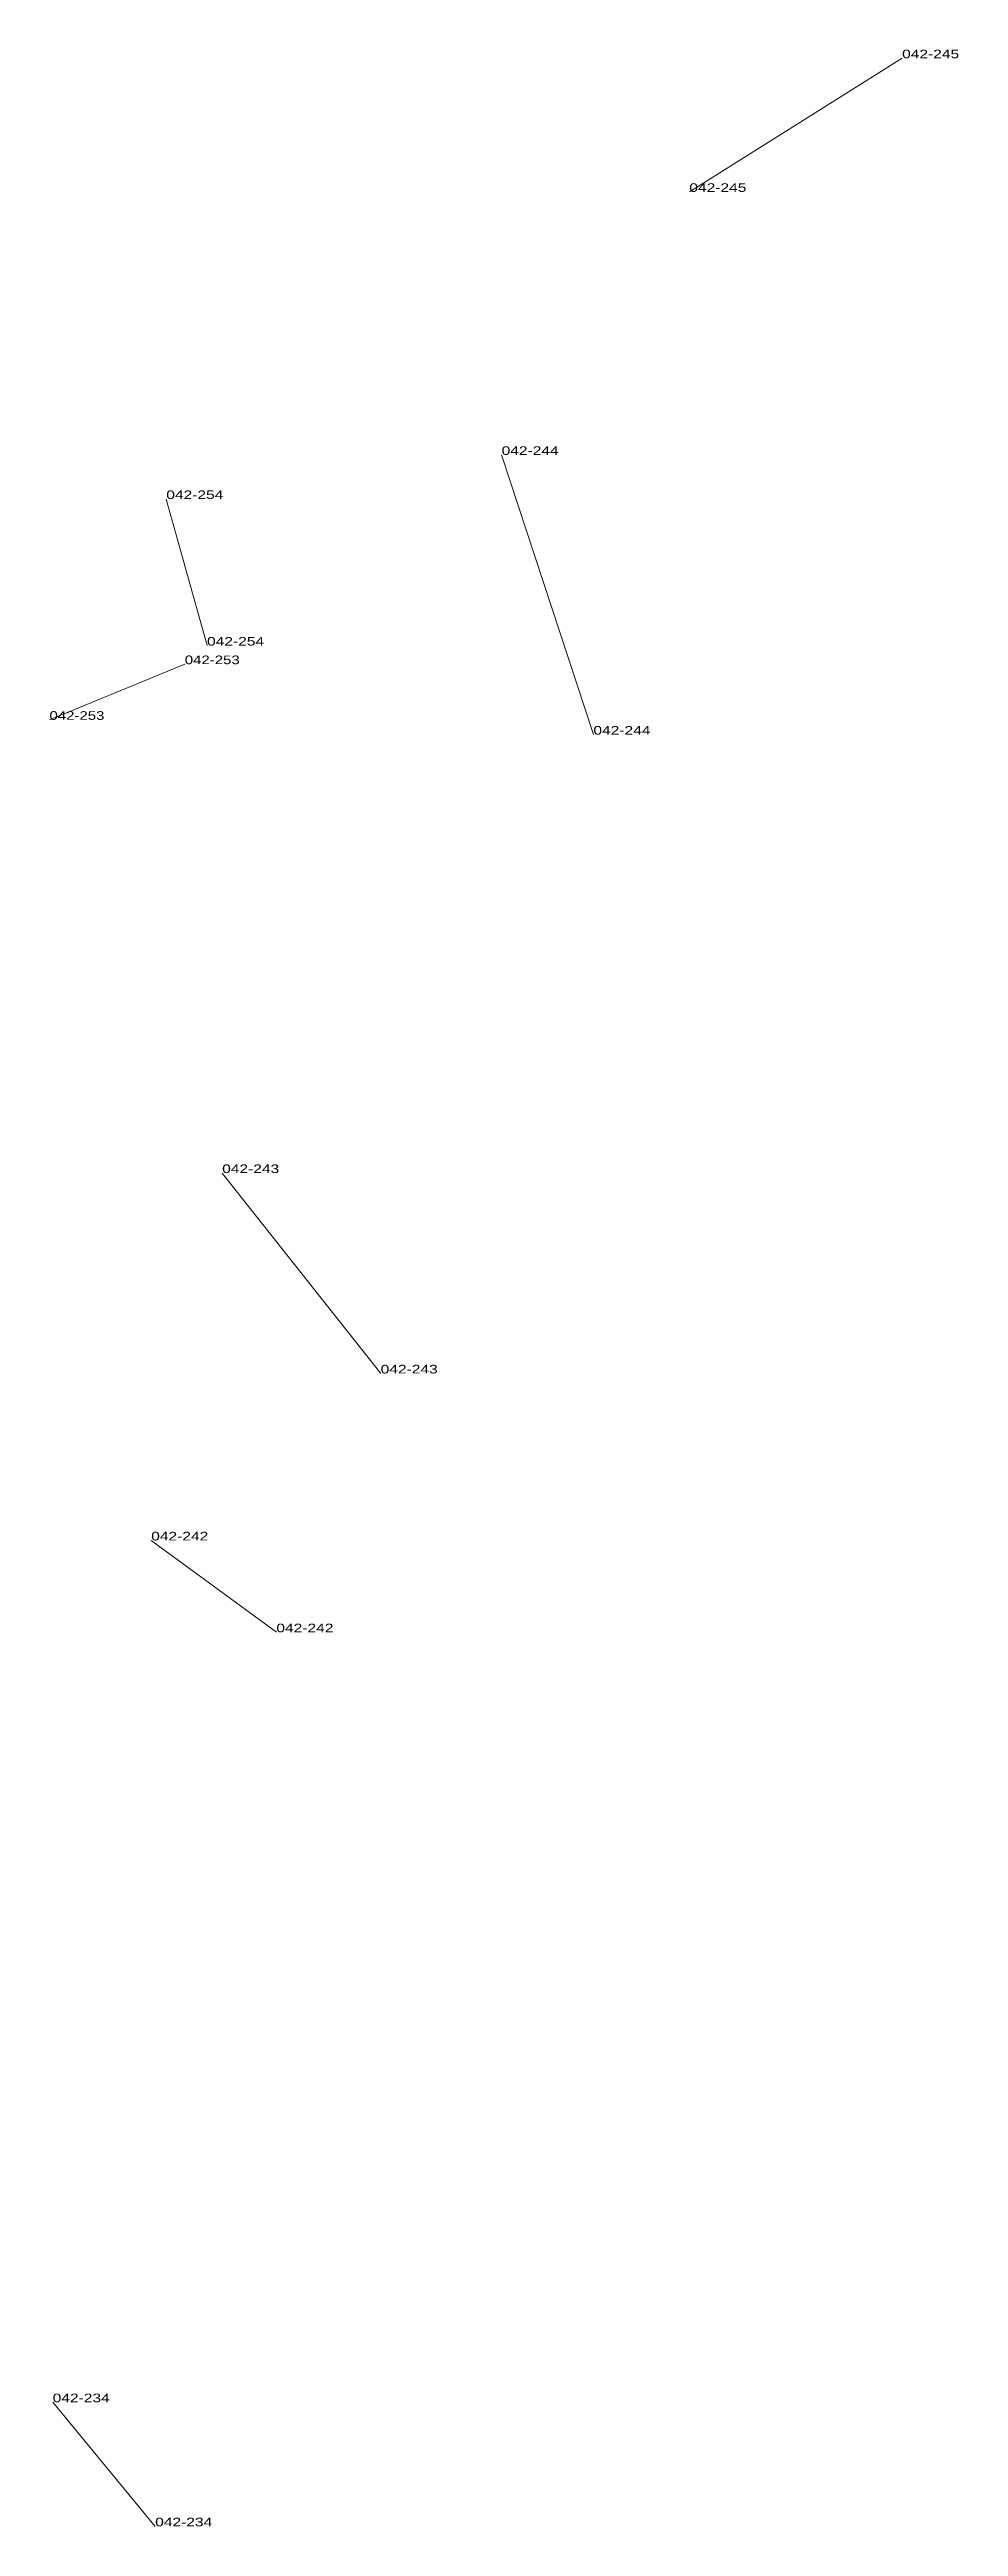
# Model space of a CAD drawing. Header units: metres. Extents: x 571156 to 607184, y 703608 to 727431.
# Drawn here: x 582872 to 583083, y 718911 to 719485 of the extents above; entities that cross this region are included whole.
import ezdxf

# ---------------------------------------------------------------- set-up
doc = ezdxf.new("R2010")
doc.units = ezdxf.units.M
doc.header["$LTSCALE"] = 0.8
doc.layers.add('60', color=7, linetype='Continuous', lineweight=13)
doc.layers.add('61', color=7, linetype='Continuous')

msp = doc.modelspace()

# ---------------------------------------------------------------- texts
at = {"layer": '60'}
for s, width, p in [('042-245', 1.35, (583020.42, 719452.44)), ('042-245', 1.35, (583020.42, 719452.44)), ('042-244', 1.35, (582976.81, 719391.39)), ('042-244', 1.35, (582976.81, 719391.39)), ('042-254', 1.35, (582898.91, 719381.15)), ('042-254', 1.35, (582898.91, 719381.15)), ('042-253', 1.3, (582871.78, 719329.91)), ('042-253', 1.3, (582871.78, 719329.91)), ('042-243', 1.35, (582911.89, 719224.72)), ('042-243', 1.35, (582911.89, 719224.72)), ('042-242', 1.35, (582895.41, 719139.45)), ('042-242', 1.35, (582895.41, 719139.45)), ('042-234', 1.35, (582872.52, 718939.43)), ('042-234', 1.35, (582872.52, 718939.43))]:
    msp.add_text(s, height=2, dxfattribs=dict(at, width=width)).set_placement(p)
at = {"layer": '61'}
for s, width, p in [('042-245', 1.35, (583069.84, 719483.45)), ('042-245', 1.35, (583069.84, 719483.45)), ('042-254', 1.35, (582908.38, 719347.13)), ('042-254', 1.35, (582908.38, 719347.13)), ('042-253', 1.3, (582903.21, 719342.83)), ('042-253', 1.3, (582903.21, 719342.83)), ('042-244', 1.35, (582998.13, 719326.47)), ('042-244', 1.35, (582998.13, 719326.47)), ('042-243', 1.35, (582948.71, 719178.21)), ('042-243', 1.35, (582948.71, 719178.21)), ('042-242', 1.35, (582924.48, 719118.13)), ('042-242', 1.35, (582924.48, 719118.13)), ('042-234', 1.35, (582896.33, 718910.63)), ('042-234', 1.35, (582896.33, 718910.63))]:
    msp.add_text(s, height=2, dxfattribs=dict(at, width=width)).set_placement(p)

# ---------------------------------------------------------------- linework, layer by layer
at = {"layer": '60'}
for p, q in [((583069.84, 719483.45), (583020.42, 719452.44)), ((583069.84, 719483.45), (583020.42, 719452.44)), ((582998.13, 719326.47), (582976.81, 719391.39)), ((582998.13, 719326.47), (582976.81, 719391.39)), ((582908.38, 719347.13), (582898.91, 719381.15)), ((582908.38, 719347.13), (582898.91, 719381.15)), ((582903.21, 719342.83), (582871.78, 719329.91)), ((582903.21, 719342.83), (582871.78, 719329.91)), ((582948.71, 719178.21), (582911.89, 719224.72)), ((582948.71, 719178.21), (582911.89, 719224.72)), ((582924.48, 719118.13), (582895.41, 719139.45)), ((582924.48, 719118.13), (582895.41, 719139.45)), ((582896.33, 718910.63), (582872.52, 718939.43)), ((582896.33, 718910.63), (582872.52, 718939.43))]:
    msp.add_line(p, q, dxfattribs=at)

msp.set_redraw_order([(e.dxf.handle, doc.entitydb.next_handle()) for e in msp.query("TEXT MTEXT ATTDEF DIMENSION ARC_DIMENSION")])  # texts and dimensions are drawn at this point

doc.saveas('drawing.dxf')
